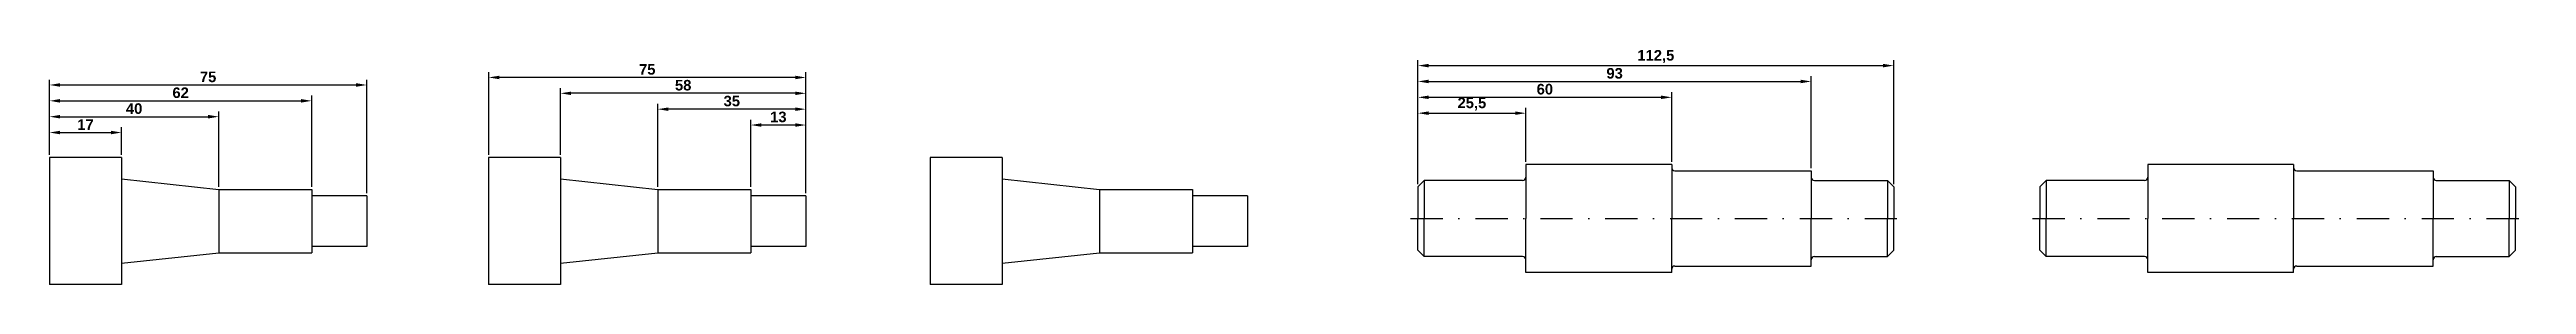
# Model space of a CAD drawing. Header units: millimetres. Extents: x 223 to 1456, y 782 to 1022.
# Drawn here: x 870 to 1456, y 955 to 1010 of the extents above; entities that cross this region are included whole.
import ezdxf

# ---------------------------------------------------------------- set-up
doc = ezdxf.new("R2010")
doc.units = ezdxf.units.MM
doc.header["$LTSCALE"] = 0.3
doc.header["$PDMODE"] = 34
doc.linetypes.add('DASHDOTX2', pattern=[50.8, 25.4, -12.7, 0, -12.7])
doc.layers.add('centro', color=84, linetype='DASHDOTX2')
doc.layers.add('Cotas', color=255, linetype='Continuous')
doc.layers.add('Peça', color=7, linetype='Continuous', lineweight=30)
doc.styles.get("Standard").update_dxf_attribs({"font": ''})
doc.styles.get('Standard').set_extended_font_data('Arial', bold=True)
doc.dimstyles.new('Cotas', dxfattribs={"dimtxt": 2.5, "dimasz": 2.5, "dimexe": 1.25, "dimexo": 0.625, "dimtad": 1, "dimtxsty": 'Standard', "dimcen": 2.5, "dimclrt": 7, "dimadec": 0, "dimazin": 0, "dimtfac": 1, "dimtmove": 0, "dimatfit": 3, "dimfxl": 1, "dimarcsym": 0})

msp = doc.modelspace()

# ---------------------------------------------------------------- blocks, each defined once
blk = doc.blocks.new('*D12')
at = {"layer": 'Cotas', "color": 0, "lineweight": -2, "transparency": 16777216}
for p, q in [((870.29, 985.5), (870.29, 992.06)), ((872.79, 990.81), (884.79, 990.81)), ((887.29, 985.5), (887.29, 992.06))]:
    blk.add_line(p, q, dxfattribs=at)
at = {"layer": 'Cotas', "color": 0, "transparency": 16777216}
for points in [[(872.79, 991.23), (872.79, 990.39), (870.29, 990.81)], [(884.79, 991.23), (884.79, 990.39), (887.29, 990.81)]]:
    blk.add_solid(points, dxfattribs=at)
at = {"layer": 'Defpoints', "color": 0, "transparency": 16777216}
for p in [(887.29, 990.81), (870.29, 984.88), (887.29, 984.88)]:
    blk.add_point(p, dxfattribs=at)
at = {"layer": 'Cotas', "color": 7, "transparency": 16777216, "insert": (878.79, 992.69), "char_height": 2.5, "attachment_point": 5}
blk.add_mtext('17', dxfattribs=at)
blk = doc.blocks.new('*D13')
at = {"layer": 'Cotas', "color": 0, "lineweight": -2, "transparency": 16777216}
for p, q in [((870.29, 985.5), (870.29, 995.81)), ((910.29, 978), (910.29, 995.81)), ((872.79, 994.56), (907.79, 994.56))]:
    blk.add_line(p, q, dxfattribs=at)
at = {"layer": 'Cotas', "color": 0, "transparency": 16777216}
for points in [[(872.79, 994.98), (872.79, 994.14), (870.29, 994.56)], [(907.79, 994.98), (907.79, 994.14), (910.29, 994.56)]]:
    blk.add_solid(points, dxfattribs=at)
at = {"layer": 'Defpoints', "color": 0, "transparency": 16777216}
for p in [(910.29, 994.56), (870.29, 984.88), (910.29, 977.38)]:
    blk.add_point(p, dxfattribs=at)
at = {"layer": 'Cotas', "color": 7, "transparency": 16777216, "insert": (890.29, 996.46), "char_height": 2.5, "attachment_point": 5}
blk.add_mtext('40', dxfattribs=at)
blk = doc.blocks.new('*D14')
at = {"layer": 'Cotas', "color": 0, "lineweight": -2, "transparency": 16777216}
for p, q in [((870.29, 985.5), (870.29, 999.56)), ((872.79, 998.31), (929.79, 998.31)), ((932.29, 978), (932.29, 999.56))]:
    blk.add_line(p, q, dxfattribs=at)
at = {"layer": 'Cotas', "color": 0, "transparency": 16777216}
for points in [[(872.79, 998.73), (872.79, 997.89), (870.29, 998.31)], [(929.79, 998.73), (929.79, 997.89), (932.29, 998.31)]]:
    blk.add_solid(points, dxfattribs=at)
at = {"layer": 'Defpoints', "color": 0, "transparency": 16777216}
for p in [(932.29, 998.31), (870.29, 984.88), (932.29, 977.38)]:
    blk.add_point(p, dxfattribs=at)
at = {"layer": 'Cotas', "color": 7, "transparency": 16777216, "insert": (901.29, 1000.21), "char_height": 2.5, "attachment_point": 5}
blk.add_mtext('62', dxfattribs=at)
blk = doc.blocks.new('*D15')
at = {"layer": 'Cotas', "color": 0, "lineweight": -2, "transparency": 16777216}
for p, q in [((870.29, 985.5), (870.29, 1003.31)), ((872.79, 1002.06), (942.79, 1002.06)), ((945.29, 976.5), (945.29, 1003.31))]:
    blk.add_line(p, q, dxfattribs=at)
at = {"layer": 'Cotas', "color": 0, "transparency": 16777216}
for points in [[(872.79, 1002.48), (872.79, 1001.64), (870.29, 1002.06)], [(942.79, 1002.48), (942.79, 1001.64), (945.29, 1002.06)]]:
    blk.add_solid(points, dxfattribs=at)
at = {"layer": 'Defpoints', "color": 0, "transparency": 16777216}
for p in [(945.29, 1002.06), (870.29, 984.88), (945.29, 975.88)]:
    blk.add_point(p, dxfattribs=at)
at = {"layer": 'Cotas', "color": 7, "transparency": 16777216, "insert": (907.79, 1003.96), "char_height": 2.5, "attachment_point": 5}
blk.add_mtext('75', dxfattribs=at)
blk = doc.blocks.new('*D16')
at = {"layer": 'Cotas', "color": 0, "lineweight": -2, "transparency": 16777216}
for p, q in [((1036.14, 978), (1036.14, 993.84)), ((1046.64, 992.59), (1038.64, 992.59)), ((1049.14, 976.5), (1049.14, 993.84))]:
    blk.add_line(p, q, dxfattribs=at)
at = {"layer": 'Cotas', "color": 0, "transparency": 16777216}
for points in [[(1038.64, 993), (1038.64, 992.17), (1036.14, 992.59)], [(1046.64, 993), (1046.64, 992.17), (1049.14, 992.59)]]:
    blk.add_solid(points, dxfattribs=at)
at = {"layer": 'Defpoints', "color": 0, "transparency": 16777216}
for p in [(1036.14, 992.59), (1036.14, 977.38), (1049.14, 975.88)]:
    blk.add_point(p, dxfattribs=at)
at = {"layer": 'Cotas', "color": 7, "transparency": 16777216, "insert": (1042.64, 994.49), "char_height": 2.5, "attachment_point": 5}
blk.add_mtext('13', dxfattribs=at)
blk = doc.blocks.new('*D17')
at = {"layer": 'Cotas', "color": 0, "lineweight": -2, "transparency": 16777216}
for p, q in [((1014.14, 978), (1014.14, 997.59)), ((1046.64, 996.34), (1016.64, 996.34)), ((1049.14, 976.5), (1049.14, 997.59))]:
    blk.add_line(p, q, dxfattribs=at)
at = {"layer": 'Cotas', "color": 0, "transparency": 16777216}
for points in [[(1016.64, 996.75), (1016.64, 995.92), (1014.14, 996.34)], [(1046.64, 996.75), (1046.64, 995.92), (1049.14, 996.34)]]:
    blk.add_solid(points, dxfattribs=at)
at = {"layer": 'Defpoints', "color": 0, "transparency": 16777216}
for p in [(1014.14, 996.34), (1014.14, 977.38), (1049.14, 975.88)]:
    blk.add_point(p, dxfattribs=at)
at = {"layer": 'Cotas', "color": 7, "transparency": 16777216, "insert": (1031.64, 998.24), "char_height": 2.5, "attachment_point": 5}
blk.add_mtext('35', dxfattribs=at)
blk = doc.blocks.new('*D18')
at = {"layer": 'Cotas', "color": 0, "lineweight": -2, "transparency": 16777216}
for p, q in [((991.14, 985.5), (991.14, 1001.34)), ((1046.64, 1000.09), (993.64, 1000.09)), ((1049.14, 976.5), (1049.14, 1001.34))]:
    blk.add_line(p, q, dxfattribs=at)
at = {"layer": 'Cotas', "color": 0, "transparency": 16777216}
for points in [[(993.64, 1000.5), (993.64, 999.67), (991.14, 1000.09)], [(1046.64, 1000.5), (1046.64, 999.67), (1049.14, 1000.09)]]:
    blk.add_solid(points, dxfattribs=at)
at = {"layer": 'Defpoints', "color": 0, "transparency": 16777216}
for p in [(991.14, 1000.09), (991.14, 984.88), (1049.14, 975.88)]:
    blk.add_point(p, dxfattribs=at)
at = {"layer": 'Cotas', "color": 7, "transparency": 16777216, "insert": (1020.14, 1001.99), "char_height": 2.5, "attachment_point": 5}
blk.add_mtext('58', dxfattribs=at)
blk = doc.blocks.new('*D19')
at = {"layer": 'Cotas', "color": 0, "lineweight": -2, "transparency": 16777216}
for p, q in [((974.14, 985.5), (974.14, 1005.09)), ((1046.64, 1003.84), (976.64, 1003.84)), ((1049.14, 976.5), (1049.14, 1005.09))]:
    blk.add_line(p, q, dxfattribs=at)
at = {"layer": 'Cotas', "color": 0, "transparency": 16777216}
for points in [[(976.64, 1004.25), (976.64, 1003.42), (974.14, 1003.84)], [(1046.64, 1004.25), (1046.64, 1003.42), (1049.14, 1003.84)]]:
    blk.add_solid(points, dxfattribs=at)
at = {"layer": 'Defpoints', "color": 0, "transparency": 16777216}
for p in [(974.14, 1003.84), (974.14, 984.88), (1049.14, 975.88)]:
    blk.add_point(p, dxfattribs=at)
at = {"layer": 'Cotas', "color": 7, "transparency": 16777216, "insert": (1011.64, 1005.73), "char_height": 2.5, "attachment_point": 5}
blk.add_mtext('75', dxfattribs=at)
blk = doc.blocks.new('*D20')
at = {"layer": 'Cotas', "color": 0, "lineweight": -2, "transparency": 16777216}
for p, q in [((1193.91, 978.61), (1193.91, 996.64)), ((1219.41, 983.86), (1219.41, 996.64)), ((1196.41, 995.39), (1216.91, 995.39))]:
    blk.add_line(p, q, dxfattribs=at)
at = {"layer": 'Cotas', "color": 0, "transparency": 16777216}
for points in [[(1196.41, 995.81), (1196.41, 994.98), (1193.91, 995.39)], [(1216.91, 995.81), (1216.91, 994.98), (1219.41, 995.39)]]:
    blk.add_solid(points, dxfattribs=at)
at = {"layer": 'Defpoints', "color": 0, "transparency": 16777216}
for p in [(1219.41, 995.39), (1219.41, 983.24), (1193.91, 977.99)]:
    blk.add_point(p, dxfattribs=at)
at = {"layer": 'Cotas', "color": 7, "transparency": 16777216, "insert": (1206.66, 997.55), "char_height": 2.5, "attachment_point": 5}
blk.add_mtext('25,5', dxfattribs=at)
blk = doc.blocks.new('*D21')
at = {"layer": 'Cotas', "color": 0, "lineweight": -2, "transparency": 16777216}
for p, q in [((1193.91, 978.61), (1193.91, 1000.39)), ((1196.41, 999.14), (1251.41, 999.14)), ((1253.91, 983.86), (1253.91, 1000.39))]:
    blk.add_line(p, q, dxfattribs=at)
at = {"layer": 'Cotas', "color": 0, "transparency": 16777216}
for points in [[(1196.41, 999.56), (1196.41, 998.73), (1193.91, 999.14)], [(1251.41, 999.56), (1251.41, 998.73), (1253.91, 999.14)]]:
    blk.add_solid(points, dxfattribs=at)
at = {"layer": 'Defpoints', "color": 0, "transparency": 16777216}
for p in [(1253.91, 999.14), (1253.91, 983.24), (1193.91, 977.99)]:
    blk.add_point(p, dxfattribs=at)
at = {"layer": 'Cotas', "color": 7, "transparency": 16777216, "insert": (1223.91, 1001.05), "char_height": 2.5, "attachment_point": 5}
blk.add_mtext('60', dxfattribs=at)
blk = doc.blocks.new('*D22')
at = {"layer": 'Cotas', "color": 0, "lineweight": -2, "transparency": 16777216}
for p, q in [((1193.91, 978.61), (1193.91, 1004.14)), ((1196.41, 1002.89), (1284.41, 1002.89)), ((1286.91, 982.36), (1286.91, 1004.14))]:
    blk.add_line(p, q, dxfattribs=at)
at = {"layer": 'Cotas', "color": 0, "transparency": 16777216}
for points in [[(1196.41, 1003.31), (1196.41, 1002.48), (1193.91, 1002.89)], [(1284.41, 1003.31), (1284.41, 1002.48), (1286.91, 1002.89)]]:
    blk.add_solid(points, dxfattribs=at)
at = {"layer": 'Defpoints', "color": 0, "transparency": 16777216}
for p in [(1286.91, 1002.89), (1286.91, 981.74), (1193.91, 977.99)]:
    blk.add_point(p, dxfattribs=at)
at = {"layer": 'Cotas', "color": 7, "transparency": 16777216, "insert": (1240.41, 1004.8), "char_height": 2.5, "attachment_point": 5}
blk.add_mtext('93', dxfattribs=at)
blk = doc.blocks.new('*D23')
at = {"layer": 'Cotas', "color": 0, "lineweight": -2, "transparency": 16777216}
for p, q in [((1193.91, 978.61), (1193.91, 1007.89)), ((1306.41, 978.61), (1306.41, 1007.89)), ((1196.41, 1006.64), (1303.91, 1006.64))]:
    blk.add_line(p, q, dxfattribs=at)
at = {"layer": 'Cotas', "color": 0, "transparency": 16777216}
for points in [[(1196.41, 1007.06), (1196.41, 1006.23), (1193.91, 1006.64)], [(1303.91, 1007.06), (1303.91, 1006.23), (1306.41, 1006.64)]]:
    blk.add_solid(points, dxfattribs=at)
at = {"layer": 'Defpoints', "color": 0, "transparency": 16777216}
for p in [(1306.41, 1006.64), (1193.91, 977.99), (1306.41, 977.99)]:
    blk.add_point(p, dxfattribs=at)
at = {"layer": 'Cotas', "color": 7, "transparency": 16777216, "insert": (1250.16, 1008.8), "char_height": 2.5, "attachment_point": 5}
blk.add_mtext('112,5', dxfattribs=at)

# ---------------------------------------------------------------- dimensions: what is measured, and where the dimension line sits
at = {"layer": 'Cotas'}
for base, p1, p2, picture, middle in [((1306.411, 1006.644), (1193.911, 977.988), (1306.411, 977.988), '*D23', (1250.161, 1008.803)), ((945.289, 1002.059), (870.289, 984.876), (945.289, 975.876), '*D15', (907.789, 1003.955)), ((932.289, 998.309), (870.289, 984.876), (932.289, 977.376), '*D14', (901.289, 1000.21)), ((974.137, 1003.836), (1049.137, 975.876), (974.137, 984.876), '*D19', (1011.637, 1005.732)), ((991.137, 1000.086), (1049.137, 975.876), (991.137, 984.876), '*D18', (1020.137, 1001.988)), ((1286.911, 1002.894), (1193.911, 977.988), (1286.911, 981.738), '*D22', (1240.411, 1004.797)), ((1253.911, 999.144), (1193.911, 977.988), (1253.911, 983.238), '*D21', (1223.911, 1001.046)), ((910.289, 994.559), (870.289, 984.876), (910.289, 977.376), '*D13', (890.289, 996.46)), ((1014.137, 996.336), (1049.137, 975.876), (1014.137, 977.376), '*D17', (1031.637, 998.237)), ((1036.137, 992.586), (1049.137, 975.876), (1036.137, 977.376), '*D16', (1042.637, 994.487)), ((1219.411, 995.394), (1193.911, 977.988), (1219.411, 983.238), '*D20', (1206.661, 997.553)), ((887.289, 990.809), (870.289, 984.876), (887.289, 984.876), '*D12', (878.789, 992.689))]:
    dim = msp.add_linear_dim(base=base, p1=p1, p2=p2, dimstyle='Cotas', dxfattribs=at)
    dim.commit()
    dim.dimension.update_dxf_attribs({"geometry": picture, "text_midpoint": middle})

# ---------------------------------------------------------------- linework, layer by layer
at = {"layer": 'centro'}
for p, q in [((1192.169, 970.488), (1308.991, 970.488)), ((1339.23, 970.488), (1456.052, 970.488))]:
    msp.add_line(p, q, dxfattribs=at)
at = {"layer": 'Peça'}
for p, q in [((887.289, 984.876), (870.289, 984.876)), ((991.137, 984.876), (974.137, 984.876)), ((1095.56, 984.876), (1078.56, 984.876)), ((887.289, 979.876), (910.289, 977.376)), ((991.137, 979.876), (1014.137, 977.376)), ((1095.56, 979.876), (1118.56, 977.376)), ((1195.411, 979.488), (1195.411, 970.488)), ((1253.911, 983.238), (1219.411, 983.238)), ((1254.661, 981.738), (1286.911, 981.738)), ((1304.911, 979.488), (1304.911, 970.488)), ((1342.472, 979.488), (1342.472, 970.488)), ((1400.972, 983.238), (1366.472, 983.238)), ((1401.722, 981.738), (1433.972, 981.738)), ((1451.972, 979.488), (1451.972, 970.488)), ((910.289, 977.376), (932.289, 977.376)), ((945.289, 975.876), (932.289, 975.876)), ((1014.137, 977.376), (1036.137, 977.376)), ((1049.137, 975.876), (1036.137, 975.876)), ((1118.56, 977.376), (1140.56, 977.376)), ((1153.56, 975.876), (1140.56, 975.876)), ((1195.411, 961.488), (1195.411, 970.488)), ((1304.911, 961.488), (1304.911, 970.488)), ((1342.472, 961.488), (1342.472, 970.488)), ((1451.972, 961.488), (1451.972, 970.488)), ((887.289, 959.876), (910.289, 962.376)), ((910.289, 962.376), (932.289, 962.376)), ((945.289, 963.876), (932.289, 963.876)), ((991.137, 959.876), (1014.137, 962.376)), ((1014.137, 962.376), (1036.137, 962.376)), ((1049.137, 963.876), (1036.137, 963.876)), ((1095.56, 959.876), (1118.56, 962.376)), ((1118.56, 962.376), (1140.56, 962.376)), ((1153.56, 963.876), (1140.56, 963.876)), ((887.289, 954.876), (870.289, 954.876)), ((991.137, 954.876), (974.137, 954.876)), ((1095.56, 954.876), (1078.56, 954.876)), ((1253.911, 957.738), (1219.411, 957.738)), ((1254.661, 959.238), (1286.911, 959.238)), ((1400.972, 957.738), (1366.472, 957.738)), ((1401.722, 959.238), (1433.972, 959.238))]:
    msp.add_line(p, q, dxfattribs=at)
for points in [[(870.289, 984.876), (870.289, 969.876), (870.289, 954.876)], [(887.289, 984.876), (887.289, 969.876), (887.289, 954.876)], [(974.137, 984.876), (974.137, 969.876), (974.137, 954.876)], [(991.137, 984.876), (991.137, 969.876), (991.137, 954.876)], [(1078.56, 984.876), (1078.56, 969.876), (1078.56, 954.876)], [(1095.56, 984.876), (1095.56, 969.876), (1095.56, 954.876)], [(1218.661, 979.488), (1195.411, 979.488), (1193.911, 977.988), (1193.911, 970.488)], [(1219.411, 983.238), (1219.411, 970.488)], [(1253.911, 983.238), (1253.911, 970.488)], [(1286.911, 981.738), (1286.911, 970.488)], [(1287.661, 979.488), (1304.911, 979.488), (1306.411, 977.988), (1306.411, 970.488)], [(1365.722, 979.488), (1342.472, 979.488), (1340.972, 977.988), (1340.972, 970.488)], [(1366.472, 983.238), (1366.472, 970.488)], [(1400.972, 983.238), (1400.972, 970.488)], [(1433.972, 981.738), (1433.972, 970.488)], [(1434.722, 979.488), (1451.972, 979.488), (1453.472, 977.988), (1453.472, 970.488)], [(910.289, 977.376), (910.289, 969.876), (910.289, 962.376)], [(932.289, 977.376), (932.289, 969.876), (932.289, 962.376)], [(945.289, 975.876), (945.289, 969.876), (945.289, 963.876)], [(1014.137, 977.376), (1014.137, 969.876), (1014.137, 962.376)], [(1036.137, 977.376), (1036.137, 969.876), (1036.137, 962.376)], [(1049.137, 975.876), (1049.137, 969.876), (1049.137, 963.876)], [(1118.56, 977.376), (1118.56, 969.876), (1118.56, 962.376)], [(1140.56, 977.376), (1140.56, 969.876), (1140.56, 962.376)], [(1153.56, 975.876), (1153.56, 969.876), (1153.56, 963.876)], [(1218.661, 961.488), (1195.411, 961.488), (1193.911, 962.988), (1193.911, 970.488)], [(1219.411, 957.738), (1219.411, 970.488)], [(1253.911, 957.738), (1253.911, 970.488)], [(1286.911, 959.238), (1286.911, 970.488)], [(1287.661, 961.488), (1304.911, 961.488), (1306.411, 962.988), (1306.411, 970.488)], [(1365.722, 961.488), (1342.472, 961.488), (1340.972, 962.988), (1340.972, 970.488)], [(1366.472, 957.738), (1366.472, 970.488)], [(1400.972, 957.738), (1400.972, 970.488)], [(1433.972, 959.238), (1433.972, 970.488)], [(1434.722, 961.488), (1451.972, 961.488), (1453.472, 962.988), (1453.472, 970.488)]]:
    msp.add_lwpolyline(points, dxfattribs=at)
for centre, start, end in [((1218.661, 980.238), 270, 0), ((1254.661, 982.488), 180, 270), ((1287.661, 980.238), 180, 270), ((1365.722, 980.238), 270, 0), ((1401.722, 982.488), 180, 270), ((1434.722, 980.238), 180, 270), ((1218.661, 960.738), 0, 90), ((1287.661, 960.738), 90, 180), ((1365.722, 960.738), 0, 90), ((1434.722, 960.738), 90, 180), ((1254.661, 958.488), 90, 180), ((1401.722, 958.488), 90, 180)]:
    msp.add_arc(centre, 0.75, start, end, dxfattribs=at)

msp.set_redraw_order([(e.dxf.handle, doc.entitydb.next_handle()) for e in msp.query("TEXT MTEXT ATTDEF DIMENSION ARC_DIMENSION")])  # texts and dimensions are drawn at this point

doc.saveas('drawing.dxf')
